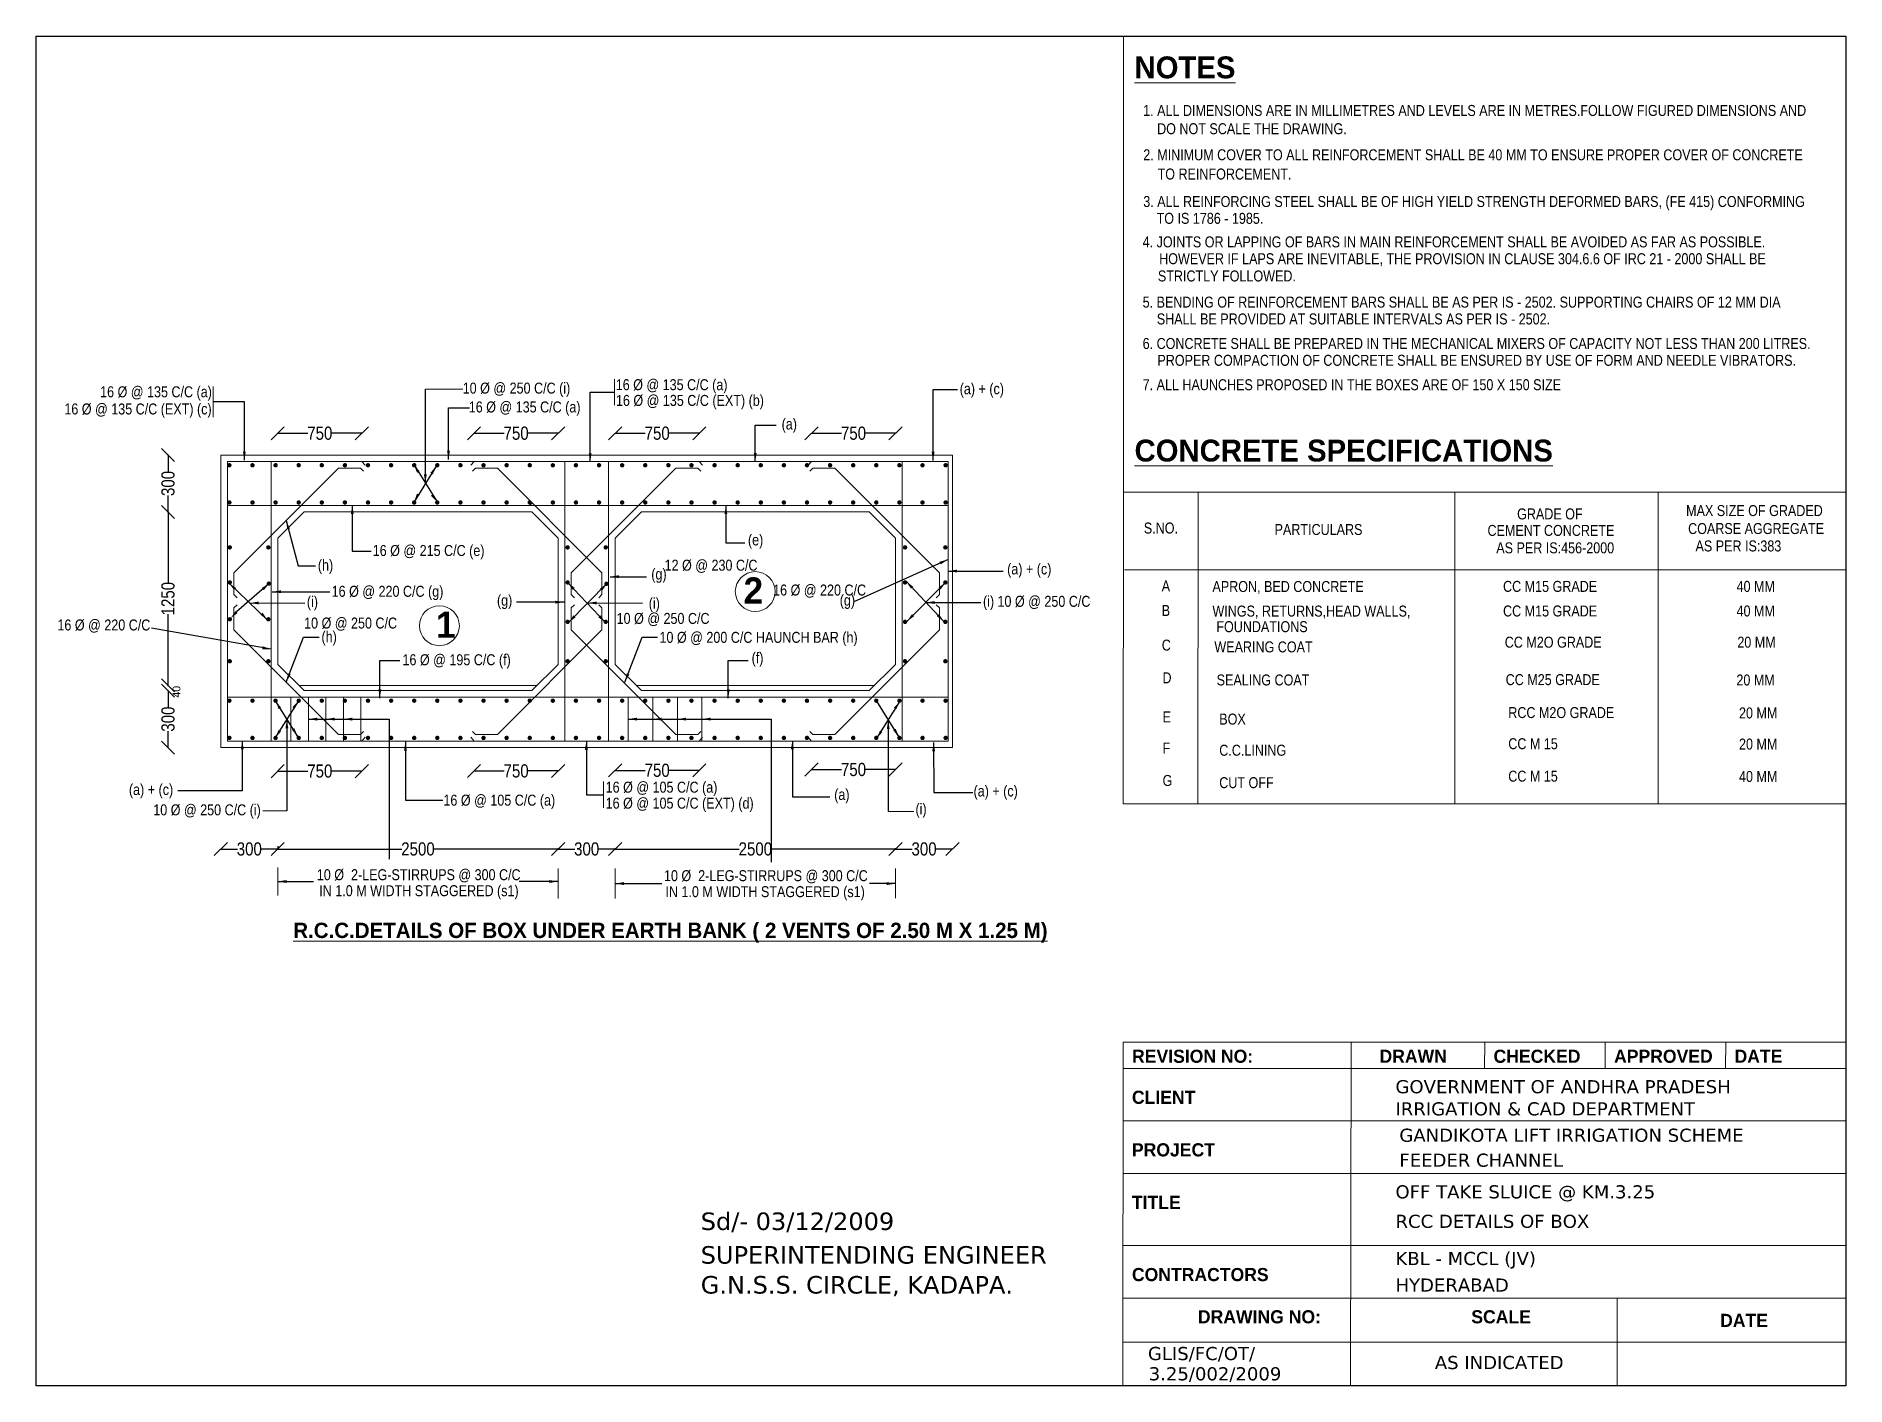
# Model space of a CAD drawing. Header units: inches. Extents: x -382447 to 80613, y -22027 to 268849.
# Drawn here: x -311983 to -270684, y 238036 to 268849 of the extents above; entities outside this region: 5.
import ezdxf

# ---------------------------------------------------------------- set-up
doc = ezdxf.new("R2010")
doc.units = ezdxf.units.IN
doc.header["$MEASUREMENT"] = 0
for name, color, linetype in [('abutment', 7, 'Continuous'), ('head wall', 4, 'Continuous'), ('MAIN', 7, 'Continuous'), ('STEEL', 5, 'Continuous'), ('TEXT_GENERAL', 4, 'Continuous'), ('walls', 130, 'Continuous')]:
    doc.layers.add(name, color=color, linetype=linetype)
doc.styles.add('ARIAL NARROW', font='ARIALN.TTF')
doc.styles.add('CITYBLUEPR', font='cityb___.ttf')
doc.styles.add('VERDANA', font='verdana.ttf')
doc.dimstyles.new('STANDARD$0', dxfattribs={"dimscale": 88.888889, "dimtxt": 0.02, "dimasz": 0.02, "dimexe": 0.05, "dimexo": 0.1, "dimgap": 0.002, "dimtad": 2, "dimdec": 0, "dimzin": 1, "dimdsep": 46, "dimtxsty": 'Standard', "dimblk": 'OBLIQUE', "dimcen": 0.09, "dimadec": 0, "dimazin": 0, "dimtfac": 1, "dimtdec": 4, "dimtofl": 0, "dimtmove": 0, "dimatfit": 3, "dimfxl": 1, "dimtolj": 1, "dimtzin": 1, "dimarcsym": 0})
doc.dimstyles.new('STANDARD$7', dxfattribs={"dimtxt": 2, "dimasz": 2, "dimexe": 1.25, "dimexo": 0.625, "dimtad": 1, "dimdec": 0, "dimlfac": 0.5, "dimdsep": 46, "dimtxsty": 'Standard', "dimblk": 'OBLIQUE', "dimcen": 2.5, "dimadec": 0, "dimazin": 0, "dimtfac": 1, "dimtdec": 0, "dimtmove": 0, "dimatfit": 3, "dimfxl": 1, "dimtolj": 1, "dimtzin": 0, "dimarcsym": 0})

msp = doc.modelspace()

# ---------------------------------------------------------------- texts
at = {"color": 0, "lineweight": 9}
for s, style, p in [('REVISION NO:', 'CITYBLUEPR', (-286972.8, 245409.7)), ('DRAWN', 'CITYBLUEPR', (-281325.7, 245409.7)), ('CHECKED', 'CITYBLUEPR', (-278722.8, 245409.7)), ('APPROVED', 'CITYBLUEPR', (-275972.8, 245409.7)), ('DATE', 'CITYBLUEPR', (-273222.8, 245409.7)), ('GOVERNMENT OF ANDHRA PRADESH', 'VERDANA', (-280961.6, 244714.6)), ('CLIENT', 'CITYBLUEPR', (-286976.1, 244473.2)), ('IRRIGATION & CAD DEPARTMENT', 'VERDANA', (-280961.6, 244209)), ('GANDIKOTA LIFT IRRIGATION SCHEME', 'VERDANA', (-280872.5, 243606.7)), ('PROJECT', 'CITYBLUEPR', (-286976.1, 243273.2)), ('FEEDER CHANNEL', 'VERDANA', (-280872.5, 243037.1)), ('OFF TAKE SLUICE @ KM.3.25', 'VERDANA', (-280961.6, 242314.6)), ('TITLE', 'CITYBLUEPR', (-286976.1, 242073.2)), ('RCC DETAILS OF BOX', 'VERDANA', (-280961.6, 241641.4)), ('KBL - MCCL (JV)', 'VERDANA', (-280960.8, 240792.8)), ('CONTRACTORS', 'CITYBLUEPR', (-286976.1, 240425.6)), ('HYDERABAD', 'VERDANA', (-280960.8, 240186.1)), ('DRAWING NO:', 'CITYBLUEPR', (-285469.9, 239462)), ('SCALE', 'CITYBLUEPR', (-279230.5, 239462)), ('DATE', 'CITYBLUEPR', (-273551.8, 239379.4)), ('GLIS/FC/OT/', 'VERDANA', (-286610.7, 238622.9)), ('AS INDICATED', 'VERDANA', (-280063.1, 238417.6)), ('3.25/002/2009', 'VERDANA', (-286592.4, 238160.3))]:
    msp.add_text(s, height=300, dxfattribs=dict(at, style=style)).set_placement(p)
at = {"lineweight": 9, "style": 'VERDANA'}
for s, p in [('Sd/- 03/12/2009', (-296816.6, 241592.8)), ('SUPERINTENDING ENGINEER', (-296816.6, 240825.1)), ('G.N.S.S. CIRCLE, KADAPA.', (-296816.6, 240142.1))]:
    msp.add_text(s, height=400, dxfattribs=at).set_placement(p)
at = {"layer": 'abutment', "color": 0, "lineweight": 9}
for s, height, style, p in [('2. MINIMUM COVER TO ALL REINFORCEMENT SHALL BE 40 MM TO ENSURE PROPER COVER OF CONCRETE', 250, 'ARIAL NARROW', (-286717, 266015.7)), (' TO REINFORCEMENT.', 250, 'ARIAL NARROW', (-286469.9, 265576.4)), ('3. ALL REINFORCING STEEL SHALL BE OF HIGH YIELD STRENGTH DEFORMED BARS, (FE 415) CONFORMING', 250, 'ARIAL NARROW', (-286717, 264948.8)), (' TO IS 1786 - 1985.', 250, 'ARIAL NARROW', (-286492.7, 264564.8)), ('4. JOINTS OR LAPPING OF BARS IN MAIN REINFORCEMENT SHALL BE AVOIDED AS FAR AS POSSIBLE.', 250, 'ARIAL NARROW', (-286731, 264027.1)), ('STRICTLY FOLLOWED.', 250, 'ARIAL NARROW', (-286383.1, 263249.1)), ('HOWEVER IF LAPS ARE INEVITABLE, THE PROVISION IN CLAUSE 304.6.6 OF IRC 21 - 2000 SHALL BE ', 250, 'ARIAL NARROW', (-286354.2, 263643.1)), ('5. BENDING OF REINFORCEMENT BARS SHALL BE AS PER IS - 2502. SUPPORTING CHAIRS OF 12 MM DIA ', 250, 'ARIAL NARROW', (-286731, 262652.2)), ('SHALL BE PROVIDED AT SUITABLE INTERVALS AS PER IS - 2502.', 250, 'ARIAL NARROW', (-286407.9, 262268.2)), ('6. CONCRETE SHALL BE PREPARED IN THE MECHANICAL MIXERS OF CAPACITY NOT LESS THAN 200 LITRES.', 250, 'ARIAL NARROW', (-286731, 261707.5)), (' PROPER COMPACTION OF CONCRETE SHALL BE ENSURED BY USE OF FORM AND NEEDLE VIBRATORS.', 250, 'ARIAL NARROW', (-286473.7, 261323.5)), ('16 %%C @ 135 C/C (a)', 250, 'ARIAL NARROW', (-298756.1, 260767)), ('7. ALL HAUNCHES PROPOSED IN THE BOXES ARE OF 150 X 150 SIZE', 250, 'ARIAL NARROW', (-286731, 260766.5)), ('16 %%C @ 135 C/C (a)', 250, 'ARIAL NARROW', (-310523.6, 260604.8)), ('10 %%C @ 250 C/C (i)', 250, 'ARIAL NARROW', (-302248.9, 260688.8)), ('16 %%C @ 135 C/C (EXT) (b)', 250, 'ARIAL NARROW', (-298751.5, 260408)), ('(a) + (c)', 250, 'ARIAL NARROW', (-290906.5, 260673.4)), ('16 %%C @ 135 C/C (EXT) (c)', 250, 'ARIAL NARROW', (-311340, 260212.8)), ('16 %%C @ 135 C/C (a)', 250, 'ARIAL NARROW', (-302110.6, 260258.7)), ('(a)', 250, 'ARIAL NARROW', (-294970.2, 259869.1)), ('(e) ', 250, 'ARIAL NARROW', (-295739.2, 257223.1)), ('(h)', 250, 'ARIAL NARROW', (-305554.7, 256646.6)), ('16 %%C @ 215 C/C (e)', 250, 'ARIAL NARROW', (-304302.1, 256981.2)), ('12 %%C @ 230 C/C', 250, 'ARIAL NARROW', (-297641.5, 256645.7)), ('(g)', 250, 'ARIAL NARROW', (-297944.7, 256443.7)), ('2', 600, 'CITYBLUEPR', (-295839.1, 255892.7, 1880.4)), ('(a) + (c)', 250, 'ARIAL NARROW', (-289823.6, 256560.4)), ('(i)', 250, 'ARIAL NARROW', (-305805.3, 255813.5)), ('16 %%C @ 220 C/C (g)', 250, 'ARIAL NARROW', (-305240.2, 256049.9)), ('(g)', 250, 'ARIAL NARROW', (-301466.7, 255845.6)), ('16 %%C @ 220 C/C', 250, 'ARIAL NARROW', (-295164.3, 256078.8)), ('(g)', 250, 'ARIAL NARROW', (-293643.6, 255847.7)), ('(i)', 250, 'ARIAL NARROW', (-290374.7, 255821.7)), ('10 %%C @ 250 C/C', 250, 'ARIAL NARROW', (-290044.2, 255821.2)), ('1', 600, 'CITYBLUEPR', (-302857.1, 255112.9, 1880.4)), ('10 %%C @ 250 C/C', 250, 'ARIAL NARROW', (-298736.4, 255430.5)), ('(i)', 250, 'ARIAL NARROW', (-298003, 255777)), ('16 %%C @ 220 C/C ', 250, 'ARIAL NARROW', (-311498.5, 255281.2)), ('10 %%C @ 250 C/C', 250, 'ARIAL NARROW', (-305868, 255325.4)), ('(h)', 250, 'ARIAL NARROW', (-305471.7, 255012)), ('10 %%c @ 200 C/C HAUNCH BAR (h)', 250, 'ARIAL NARROW', (-297758, 254998.6)), ('16 %%C @ 195 C/C (f)', 250, 'ARIAL NARROW', (-303623.4, 254487.1)), ('(f)', 250, 'ARIAL NARROW', (-295655.3, 254529.7)), ('(a) + (c)', 250, 'ARIAL NARROW', (-309866.3, 251524.5)), ('16 %%C @ 105 C/C (a)', 250, 'ARIAL NARROW', (-302688.7, 251281.7)), ('16 %%C @ 105 C/C (a)', 250, 'ARIAL NARROW', (-298986.6, 251577.8)), ('(a)', 250, 'ARIAL NARROW', (-293770.1, 251411)), ('(a) + (c)', 250, 'ARIAL NARROW', (-290590.1, 251491)), ('10 %%C @ 250 C/C (i)', 250, 'ARIAL NARROW', (-309310.9, 251060.5)), ('16 %%C @ 105 C/C (EXT) (d)', 250, 'ARIAL NARROW', (-298986.7, 251212.9)), ('(i)', 250, 'ARIAL NARROW', (-291915.7, 251080.1)), ('10 %%c  2-LEG-STIRRUPS @ 300 C/C ', 250, 'ARIAL NARROW', (-305577.6, 249579.6)), ('IN 1.0 M WIDTH STAGGERED (s1)', 250, 'ARIAL NARROW', (-305522.4, 249214.4)), ('10 %%c  2-LEG-STIRRUPS @ 300 C/C ', 250, 'ARIAL NARROW', (-297655, 249557.6)), ('IN 1.0 M WIDTH STAGGERED (s1)', 250, 'ARIAL NARROW', (-297622.2, 249192.4)), ('%%UR.C.C.DETAILS OF BOX UNDER EARTH BANK ( 2 VENTS OF 2.50 M X 1.25 M)', 350, 'CITYBLUEPR', (-306116, 248259))]:
    msp.add_text(s, height=height, dxfattribs=dict(at, style=style)).set_placement(p)
at = {"layer": 'STEEL', "color": 0, "lineweight": 9, "insert": (-308779.5, 253882.9), "char_height": 177.78, "attachment_point": 5, "rotation": 90}
msp.add_mtext('\\A1;40', dxfattribs=at)
at = {"layer": 'TEXT_GENERAL', "color": 0, "lineweight": 9}
for s, height, style, p in [('%%UNOTES', 500, 'CITYBLUEPR', (-286916.4, 267886.1)), ('%%UCONCRETE SPECIFICATIONS', 500, 'CITYBLUEPR', (-286916.4, 259137.9)), ('MAX SIZE OF GRADED ', 250, 'ARIAL NARROW', (-274328, 257892.8)), ('S.NO.', 250, 'ARIAL NARROW', (-286704.1, 257494.3)), ('PARTICULARS', 250, 'ARIAL NARROW', (-283719.6, 257460.6)), ('GRADE OF ', 250, 'ARIAL NARROW', (-278185.1, 257816.6)), ('COARSE AGGREGATE ', 250, 'ARIAL NARROW', (-274282.1, 257482.6)), ('CEMENT CONCRETE', 250, 'ARIAL NARROW', (-278860.4, 257439.6)), (' AS PER IS:456-2000', 250, 'ARIAL NARROW', (-278740, 257042.5)), (' AS PER IS:383', 250, 'ARIAL NARROW', (-274193.4, 257085.1)), ('A', 250, 'ARIAL NARROW', (-286296.3, 256172.7)), ('APRON, BED CONCRETE ', 250, 'ARIAL NARROW', (-285138.4, 256159.3)), ('CC M15 GRADE ', 250, 'ARIAL NARROW', (-278505.9, 256161.9)), ('40 MM', 250, 'ARIAL NARROW', (-273176.5, 256161.9)), ('B', 250, 'ARIAL NARROW', (-286296.3, 255611.5)), ('WINGS, RETURNS,HEAD WALLS, ', 250, 'ARIAL NARROW', (-285138.4, 255598)), ('CC M15 GRADE ', 250, 'ARIAL NARROW', (-278505.9, 255600.6)), ('40 MM', 250, 'ARIAL NARROW', (-273176.5, 255600.6)), (' FOUNDATIONS', 250, 'ARIAL NARROW', (-285129, 255242.5)), ('C', 250, 'ARIAL NARROW', (-286294.2, 254821.1)), ('WEARING COAT ', 250, 'ARIAL NARROW', (-285094.5, 254780.8)), ('CC M2O GRADE ', 250, 'ARIAL NARROW', (-278467.2, 254888)), ('20 MM', 250, 'ARIAL NARROW', (-273159.1, 254888)), ('D', 250, 'ARIAL NARROW', (-286278.7, 254075.4)), ('SEALING COAT  ', 250, 'ARIAL NARROW', (-285041.8, 254025.8)), ('CC M25 GRADE ', 250, 'ARIAL NARROW', (-278445.9, 254033.6)), ('20 MM', 250, 'ARIAL NARROW', (-273180.4, 254025.1)), ('E', 250, 'ARIAL NARROW', (-286275.7, 253181.9)), ('BOX', 250, 'ARIAL NARROW', (-284982.3, 253132.3)), ('RCC M2O GRADE ', 250, 'ARIAL NARROW', (-278386.3, 253281.2)), ('20 MM', 250, 'ARIAL NARROW', (-273120.8, 253272.6)), ('CC M 15', 250, 'ARIAL NARROW', (-278386.3, 252570.2)), ('20 MM', 250, 'ARIAL NARROW', (-273120.8, 252561.7)), ('F', 250, 'ARIAL NARROW', (-286275.7, 252471)), ('C.C.LINING', 250, 'ARIAL NARROW', (-284982.3, 252421.4)), ('G', 250, 'ARIAL NARROW', (-286275.7, 251730.9)), ('CUT OFF ', 250, 'ARIAL NARROW', (-284982.3, 251681.3)), ('CC M 15', 250, 'ARIAL NARROW', (-278386.3, 251830.1)), ('40 MM', 250, 'ARIAL NARROW', (-273120.8, 251821.6))]:
    msp.add_text(s, height=height, dxfattribs=dict(at, style=style)).set_placement(p)
at = {"layer": 'TEXT_GENERAL', "color": 0, "lineweight": 9, "insert": (-286719.2, 267277.8), "char_height": 250, "width": 20000, "attachment_point": 1, "style": 'ARIAL NARROW'}
msp.add_mtext('1. ALL DIMENSIONS ARE IN MILLIMETRES AND LEVELS ARE IN METRES.FOLLOW FIGURED DIMENSIONS AND \\P    DO NOT SCALE THE DRAWING.', dxfattribs=at)
at = {"layer": 'walls', "char_height": 0.18}
for insert, attachment_point in [((-360584.9, 66497.1), 1), ((80612.9, 55814.7), 1), ((-382446.7, 11122.1), 3), ((58751.1, 439.8), 3), ((23060.6, -22027.4), 1)]:
    msp.add_mtext('\\A1;', dxfattribs=dict(at, insert=insert, attachment_point=attachment_point))

# ---------------------------------------------------------------- blocks, each defined once
blk = doc.blocks.new('_Oblique')
at = {"color": 0, "linetype": 'ByBlock', "lineweight": -2}
blk.add_line((-0.5, -0.5), (0.5, 0.5), dxfattribs=at)
blk = doc.blocks.new('*D66')
at = {"layer": 'Defpoints', "color": 0, "transparency": 16777216}
for p in [(-294290, 252099), (-292370, 252105), (-292370, 252099)]:
    blk.add_point(p, dxfattribs=at)
at = {"layer": 'STEEL', "color": 0, "lineweight": -2, "transparency": 16777216}
for p, q in [((-294290, 252100), (-294290, 252106)), ((-294290, 252105), (-293601, 252105)), ((-292370, 252105), (-293059, 252105)), ((-292370, 252100), (-292370, 252106))]:
    blk.add_line(p, q, dxfattribs=at)
at = {"layer": 'STEEL', "color": 0, "lineweight": -2, "transparency": 16777216, "xscale": 300, "yscale": 300, "zscale": 300, "rotation": 180}
blk.add_blockref('_Oblique', (-294290, 252105), dxfattribs=at)
at = {"layer": 'STEEL', "color": 0, "lineweight": -2, "transparency": 16777216, "xscale": 300, "yscale": 300, "zscale": 300}
blk.add_blockref('_Oblique', (-292370, 252105), dxfattribs=at)
at = {"layer": 'STEEL', "color": 0, "lineweight": 9, "transparency": 16777216, "insert": (-293330, 252105), "char_height": 300, "attachment_point": 5, "style": 'ARIAL NARROW'}
blk.add_mtext('\\A1;750', dxfattribs=at)
blk = doc.blocks.new('*D67')
at = {"layer": 'Defpoints', "color": 0, "transparency": 16777216}
for p in [(-298770, 252082), (-296850, 252087), (-296850, 252082)]:
    blk.add_point(p, dxfattribs=at)
at = {"layer": 'STEEL', "color": 0, "lineweight": -2, "transparency": 16777216}
for p, q in [((-298770, 252082), (-298770, 252089)), ((-298770, 252087), (-298081, 252087)), ((-296850, 252087), (-297539, 252087)), ((-296850, 252082), (-296850, 252089))]:
    blk.add_line(p, q, dxfattribs=at)
at = {"layer": 'STEEL', "color": 0, "lineweight": -2, "transparency": 16777216, "xscale": 300, "yscale": 300, "zscale": 300, "rotation": 180}
blk.add_blockref('_Oblique', (-298770, 252087), dxfattribs=at)
at = {"layer": 'STEEL', "color": 0, "lineweight": -2, "transparency": 16777216, "xscale": 300, "yscale": 300, "zscale": 300}
blk.add_blockref('_Oblique', (-296850, 252087), dxfattribs=at)
at = {"layer": 'STEEL', "color": 0, "lineweight": 9, "transparency": 16777216, "insert": (-297810, 252087), "char_height": 300, "attachment_point": 5, "style": 'ARIAL NARROW'}
blk.add_mtext('\\A1;750', dxfattribs=at)
blk = doc.blocks.new('*D68')
at = {"layer": 'Defpoints', "color": 0, "transparency": 16777216}
for p in [(-301990, 252067), (-300070, 252073), (-300070, 252067)]:
    blk.add_point(p, dxfattribs=at)
at = {"layer": 'STEEL', "color": 0, "lineweight": -2, "transparency": 16777216}
for p, q in [((-301990, 252068), (-301990, 252074)), ((-301990, 252073), (-301301, 252073)), ((-300070, 252073), (-300759, 252073)), ((-300070, 252068), (-300070, 252074))]:
    blk.add_line(p, q, dxfattribs=at)
at = {"layer": 'STEEL', "color": 0, "lineweight": -2, "transparency": 16777216, "xscale": 300, "yscale": 300, "zscale": 300, "rotation": 180}
blk.add_blockref('_Oblique', (-301990, 252073), dxfattribs=at)
at = {"layer": 'STEEL', "color": 0, "lineweight": -2, "transparency": 16777216, "xscale": 300, "yscale": 300, "zscale": 300}
blk.add_blockref('_Oblique', (-300070, 252073), dxfattribs=at)
at = {"layer": 'STEEL', "color": 0, "lineweight": 9, "transparency": 16777216, "insert": (-301030, 252073), "char_height": 300, "attachment_point": 5, "style": 'ARIAL NARROW'}
blk.add_mtext('\\A1;750', dxfattribs=at)
blk = doc.blocks.new('*D69')
at = {"layer": 'Defpoints', "color": 0, "transparency": 16777216}
for p in [(-306470, 252065), (-304550, 252070), (-304550, 252065)]:
    blk.add_point(p, dxfattribs=at)
at = {"layer": 'STEEL', "color": 0, "lineweight": -2, "transparency": 16777216}
for p, q in [((-306470, 252065), (-306470, 252072)), ((-306470, 252070), (-305781, 252070)), ((-304550, 252070), (-305239, 252070)), ((-304550, 252065), (-304550, 252072))]:
    blk.add_line(p, q, dxfattribs=at)
at = {"layer": 'STEEL', "color": 0, "lineweight": -2, "transparency": 16777216, "xscale": 300, "yscale": 300, "zscale": 300, "rotation": 180}
blk.add_blockref('_Oblique', (-306470, 252070), dxfattribs=at)
at = {"layer": 'STEEL', "color": 0, "lineweight": -2, "transparency": 16777216, "xscale": 300, "yscale": 300, "zscale": 300}
blk.add_blockref('_Oblique', (-304550, 252070), dxfattribs=at)
at = {"layer": 'STEEL', "color": 0, "lineweight": 9, "transparency": 16777216, "insert": (-305510, 252070), "char_height": 300, "attachment_point": 5, "style": 'ARIAL NARROW'}
blk.add_mtext('\\A1;750', dxfattribs=at)
blk = doc.blocks.new('*D54')
at = {"layer": 'Defpoints', "color": 0, "transparency": 16777216}
for p in [(-292370, 250291, 3), (-291070, 250291, 1994), (-291070, 250291)]:
    blk.add_point(p, dxfattribs=at)
at = {"layer": 'STEEL', "color": 0, "lineweight": -2, "transparency": 16777216}
for p, q in [((-292370, 250292), (-292370, 250292)), ((-292370, 250291), (-291992, 250291)), ((-291070, 250291), (-291448, 250291)), ((-291070, 250292), (-291070, 250292))]:
    blk.add_line(p, q, dxfattribs=at)
at = {"layer": 'STEEL', "color": 0, "lineweight": -2, "transparency": 16777216, "xscale": 300, "yscale": 300, "zscale": 300, "rotation": 180}
blk.add_blockref('_Oblique', (-292370, 250291), dxfattribs=at)
at = {"layer": 'STEEL', "color": 0, "lineweight": -2, "transparency": 16777216, "xscale": 300, "yscale": 300, "zscale": 300}
blk.add_blockref('_Oblique', (-291070, 250291), dxfattribs=at)
at = {"layer": 'STEEL', "color": 0, "lineweight": 9, "transparency": 16777216, "insert": (-291720, 250291), "char_height": 300, "attachment_point": 5, "style": 'ARIAL NARROW'}
blk.add_mtext('\\A1;300', dxfattribs=at)
blk = doc.blocks.new('*D55')
at = {"layer": 'Defpoints', "color": 0, "transparency": 16777216}
for p in [(-298770, 250308, -62), (-292370, 250308, 1880), (-292370, 250291)]:
    blk.add_point(p, dxfattribs=at)
at = {"layer": 'STEEL', "color": 0, "lineweight": -2, "transparency": 16777216}
for p, q in [((-298770, 250308), (-298770, 250290)), ((-298770, 250291), (-295940, 250291)), ((-292370, 250291), (-295200, 250291)), ((-292370, 250308), (-292370, 250290))]:
    blk.add_line(p, q, dxfattribs=at)
at = {"layer": 'STEEL', "color": 0, "lineweight": -2, "transparency": 16777216, "xscale": 300, "yscale": 300, "zscale": 300, "rotation": 180}
blk.add_blockref('_Oblique', (-298770, 250291), dxfattribs=at)
at = {"layer": 'STEEL', "color": 0, "lineweight": -2, "transparency": 16777216, "xscale": 300, "yscale": 300, "zscale": 300}
blk.add_blockref('_Oblique', (-292370, 250291), dxfattribs=at)
at = {"layer": 'STEEL', "color": 0, "lineweight": 9, "transparency": 16777216, "insert": (-295570, 250291), "char_height": 300, "attachment_point": 5, "style": 'ARIAL NARROW'}
blk.add_mtext('\\A1;2500', dxfattribs=at)
blk = doc.blocks.new('*D56')
at = {"layer": 'Defpoints', "color": 0, "transparency": 16777216}
for p in [(-300070, 250291), (-298770, 250291), (-298770, 250291)]:
    blk.add_point(p, dxfattribs=at)
at = {"layer": 'STEEL', "color": 0, "lineweight": -2, "transparency": 16777216}
for p, q in [((-300070, 250292), (-300070, 250292)), ((-300070, 250291), (-299692, 250291)), ((-298770, 250291), (-299148, 250291)), ((-298770, 250292), (-298770, 250292))]:
    blk.add_line(p, q, dxfattribs=at)
at = {"layer": 'STEEL', "color": 0, "lineweight": -2, "transparency": 16777216, "xscale": 300, "yscale": 300, "zscale": 300, "rotation": 180}
blk.add_blockref('_Oblique', (-300070, 250291), dxfattribs=at)
at = {"layer": 'STEEL', "color": 0, "lineweight": -2, "transparency": 16777216, "xscale": 300, "yscale": 300, "zscale": 300}
blk.add_blockref('_Oblique', (-298770, 250291), dxfattribs=at)
at = {"layer": 'STEEL', "color": 0, "lineweight": 9, "transparency": 16777216, "insert": (-299420, 250291), "char_height": 300, "attachment_point": 5, "style": 'ARIAL NARROW'}
blk.add_mtext('\\A1;300', dxfattribs=at)
blk = doc.blocks.new('*D57')
at = {"layer": 'Defpoints', "color": 0, "transparency": 16777216}
for p in [(-306470, 250308), (-300070, 250308), (-300070, 250291)]:
    blk.add_point(p, dxfattribs=at)
at = {"layer": 'STEEL', "color": 0, "lineweight": -2, "transparency": 16777216}
for p, q in [((-306470, 250308), (-306470, 250290)), ((-306470, 250291), (-303640, 250291)), ((-300070, 250291), (-302900, 250291)), ((-300070, 250308), (-300070, 250290))]:
    blk.add_line(p, q, dxfattribs=at)
at = {"layer": 'STEEL', "color": 0, "lineweight": -2, "transparency": 16777216, "xscale": 300, "yscale": 300, "zscale": 300, "rotation": 180}
blk.add_blockref('_Oblique', (-306470, 250291), dxfattribs=at)
at = {"layer": 'STEEL', "color": 0, "lineweight": -2, "transparency": 16777216, "xscale": 300, "yscale": 300, "zscale": 300}
blk.add_blockref('_Oblique', (-300070, 250291), dxfattribs=at)
at = {"layer": 'STEEL', "color": 0, "lineweight": 9, "transparency": 16777216, "insert": (-303270, 250291), "char_height": 300, "attachment_point": 5, "style": 'ARIAL NARROW'}
blk.add_mtext('\\A1;2500', dxfattribs=at)
blk = doc.blocks.new('*D58')
at = {"layer": 'Defpoints', "color": 0, "transparency": 16777216}
for p in [(-307768, 250291, 1880), (-306470, 250361, 1880), (-306470, 250291)]:
    blk.add_point(p, dxfattribs=at)
at = {"layer": 'STEEL', "color": 0, "lineweight": -2, "transparency": 16777216}
for p, q in [((-307768, 250292), (-307768, 250292)), ((-307768, 250291), (-307391, 250291)), ((-306470, 250291), (-306847, 250291)), ((-306470, 250360), (-306470, 250290))]:
    blk.add_line(p, q, dxfattribs=at)
at = {"layer": 'STEEL', "color": 0, "lineweight": -2, "transparency": 16777216, "xscale": 300, "yscale": 300, "zscale": 300, "rotation": 180}
blk.add_blockref('_Oblique', (-307768, 250291), dxfattribs=at)
at = {"layer": 'STEEL', "color": 0, "lineweight": -2, "transparency": 16777216, "xscale": 300, "yscale": 300, "zscale": 300}
blk.add_blockref('_Oblique', (-306470, 250291), dxfattribs=at)
at = {"layer": 'STEEL', "color": 0, "lineweight": 9, "transparency": 16777216, "insert": (-307119, 250291), "char_height": 300, "attachment_point": 5, "style": 'ARIAL NARROW'}
blk.add_mtext('\\A1;300', dxfattribs=at)
blk = doc.blocks.new('*D59')
at = {"layer": 'Defpoints', "color": 0, "transparency": 16777216}
for p in [(-308967, 253907), (-308974, 252607), (-308967, 252607)]:
    blk.add_point(p, dxfattribs=at)
at = {"layer": 'STEEL', "color": 0, "lineweight": -2, "transparency": 16777216}
for p, q in [((-308968, 253907), (-308976, 253907)), ((-308974, 253907), (-308974, 253528)), ((-308974, 252607), (-308974, 252985)), ((-308968, 252607), (-308976, 252607))]:
    blk.add_line(p, q, dxfattribs=at)
at = {"layer": 'STEEL', "color": 0, "lineweight": -2, "transparency": 16777216, "xscale": 300, "yscale": 300, "zscale": 300}
for p, rotation in [((-308974, 253907), 90), ((-308974, 252607), 270)]:
    blk.add_blockref('_Oblique', p, dxfattribs=dict(at, rotation=rotation))
at = {"layer": 'STEEL', "color": 0, "lineweight": 9, "transparency": 16777216, "insert": (-308974, 253257), "char_height": 300, "attachment_point": 5, "rotation": 90, "style": 'ARIAL NARROW'}
blk.add_mtext('\\A1;300', dxfattribs=at)
blk = doc.blocks.new('*D60')
at = {"layer": 'Defpoints', "color": 0, "transparency": 16777216}
for p in [(-308987, 257987), (-308987, 254027), (-308974, 254027)]:
    blk.add_point(p, dxfattribs=at)
at = {"layer": 'STEEL', "color": 0, "lineweight": -2, "transparency": 16777216}
for p, q in [((-308986, 257987), (-308973, 257987)), ((-308974, 257987), (-308974, 256362)), ((-308974, 254027), (-308974, 255651)), ((-308986, 254027), (-308973, 254027))]:
    blk.add_line(p, q, dxfattribs=at)
at = {"layer": 'STEEL', "color": 0, "lineweight": -2, "transparency": 16777216, "xscale": 300, "yscale": 300, "zscale": 300}
for p, rotation in [((-308974, 257987), 90), ((-308974, 254027), 270)]:
    blk.add_blockref('_Oblique', p, dxfattribs=dict(at, rotation=rotation))
at = {"layer": 'STEEL', "color": 0, "lineweight": 9, "transparency": 16777216, "insert": (-308974, 256007), "char_height": 300, "attachment_point": 5, "rotation": 90, "style": 'ARIAL NARROW'}
blk.add_mtext('\\A1;1250', dxfattribs=at)
blk = doc.blocks.new('*D61')
at = {"layer": 'Defpoints', "color": 0, "transparency": 16777216}
for p in [(-308987, 259287), (-308987, 257987), (-308974, 257987)]:
    blk.add_point(p, dxfattribs=at)
at = {"layer": 'STEEL', "color": 0, "lineweight": -2, "transparency": 16777216}
for p, q in [((-308986, 259287), (-308973, 259287)), ((-308974, 259287), (-308974, 258908)), ((-308974, 257987), (-308974, 258365)), ((-308986, 257987), (-308973, 257987))]:
    blk.add_line(p, q, dxfattribs=at)
at = {"layer": 'STEEL', "color": 0, "lineweight": -2, "transparency": 16777216, "xscale": 300, "yscale": 300, "zscale": 300}
for p, rotation in [((-308974, 259287), 90), ((-308974, 257987), 270)]:
    blk.add_blockref('_Oblique', p, dxfattribs=dict(at, rotation=rotation))
at = {"layer": 'STEEL', "color": 0, "lineweight": 9, "transparency": 16777216, "insert": (-308974, 258637), "char_height": 300, "attachment_point": 5, "rotation": 90, "style": 'ARIAL NARROW'}
blk.add_mtext('\\A1;300', dxfattribs=at)
blk = doc.blocks.new('*D62')
at = {"layer": 'Defpoints', "color": 0, "transparency": 16777216}
for p in [(-306470, 259789), (-306470, 259783), (-304550, 259789)]:
    blk.add_point(p, dxfattribs=at)
at = {"layer": 'STEEL', "color": 0, "lineweight": -2, "transparency": 16777216}
for p, q in [((-306470, 259788), (-306470, 259782)), ((-306470, 259783), (-305781, 259783)), ((-304550, 259783), (-305239, 259783)), ((-304550, 259788), (-304550, 259782))]:
    blk.add_line(p, q, dxfattribs=at)
at = {"layer": 'STEEL', "color": 0, "lineweight": -2, "transparency": 16777216, "xscale": 300, "yscale": 300, "zscale": 300, "rotation": 180}
blk.add_blockref('_Oblique', (-306470, 259783), dxfattribs=at)
at = {"layer": 'STEEL', "color": 0, "lineweight": -2, "transparency": 16777216, "xscale": 300, "yscale": 300, "zscale": 300}
blk.add_blockref('_Oblique', (-304550, 259783), dxfattribs=at)
at = {"layer": 'STEEL', "color": 0, "lineweight": 9, "transparency": 16777216, "insert": (-305510, 259783), "char_height": 300, "attachment_point": 5, "style": 'ARIAL NARROW'}
blk.add_mtext('\\A1;750', dxfattribs=at)
blk = doc.blocks.new('*D63')
at = {"layer": 'Defpoints', "color": 0, "transparency": 16777216}
for p in [(-301990, 259789), (-301990, 259783), (-300070, 259789)]:
    blk.add_point(p, dxfattribs=at)
at = {"layer": 'STEEL', "color": 0, "lineweight": -2, "transparency": 16777216}
for p, q in [((-301990, 259788), (-301990, 259782)), ((-301990, 259783), (-301301, 259783)), ((-300070, 259783), (-300759, 259783)), ((-300070, 259788), (-300070, 259782))]:
    blk.add_line(p, q, dxfattribs=at)
at = {"layer": 'STEEL', "color": 0, "lineweight": -2, "transparency": 16777216, "xscale": 300, "yscale": 300, "zscale": 300, "rotation": 180}
blk.add_blockref('_Oblique', (-301990, 259783), dxfattribs=at)
at = {"layer": 'STEEL', "color": 0, "lineweight": -2, "transparency": 16777216, "xscale": 300, "yscale": 300, "zscale": 300}
blk.add_blockref('_Oblique', (-300070, 259783), dxfattribs=at)
at = {"layer": 'STEEL', "color": 0, "lineweight": 9, "transparency": 16777216, "insert": (-301030, 259783), "char_height": 300, "attachment_point": 5, "style": 'ARIAL NARROW'}
blk.add_mtext('\\A1;750', dxfattribs=at)
blk = doc.blocks.new('*D64')
at = {"layer": 'Defpoints', "color": 0, "transparency": 16777216}
for p in [(-298770, 259789), (-298770, 259783), (-296850, 259789)]:
    blk.add_point(p, dxfattribs=at)
at = {"layer": 'STEEL', "color": 0, "lineweight": -2, "transparency": 16777216}
for p, q in [((-298770, 259788), (-298770, 259782)), ((-298770, 259783), (-298081, 259783)), ((-296850, 259783), (-297539, 259783)), ((-296850, 259788), (-296850, 259782))]:
    blk.add_line(p, q, dxfattribs=at)
at = {"layer": 'STEEL', "color": 0, "lineweight": -2, "transparency": 16777216, "xscale": 300, "yscale": 300, "zscale": 300, "rotation": 180}
blk.add_blockref('_Oblique', (-298770, 259783), dxfattribs=at)
at = {"layer": 'STEEL', "color": 0, "lineweight": -2, "transparency": 16777216, "xscale": 300, "yscale": 300, "zscale": 300}
blk.add_blockref('_Oblique', (-296850, 259783), dxfattribs=at)
at = {"layer": 'STEEL', "color": 0, "lineweight": 9, "transparency": 16777216, "insert": (-297810, 259783), "char_height": 300, "attachment_point": 5, "style": 'ARIAL NARROW'}
blk.add_mtext('\\A1;750', dxfattribs=at)
blk = doc.blocks.new('*D65')
at = {"layer": 'Defpoints', "color": 0, "transparency": 16777216}
for p in [(-294290, 259789), (-294290, 259783), (-292370, 259789)]:
    blk.add_point(p, dxfattribs=at)
at = {"layer": 'STEEL', "color": 0, "lineweight": -2, "transparency": 16777216}
for p, q in [((-294290, 259788), (-294290, 259782)), ((-294290, 259783), (-293601, 259783)), ((-292370, 259783), (-293059, 259783)), ((-292370, 259788), (-292370, 259782))]:
    blk.add_line(p, q, dxfattribs=at)
at = {"layer": 'STEEL', "color": 0, "lineweight": -2, "transparency": 16777216, "xscale": 300, "yscale": 300, "zscale": 300, "rotation": 180}
blk.add_blockref('_Oblique', (-294290, 259783), dxfattribs=at)
at = {"layer": 'STEEL', "color": 0, "lineweight": -2, "transparency": 16777216, "xscale": 300, "yscale": 300, "zscale": 300}
blk.add_blockref('_Oblique', (-292370, 259783), dxfattribs=at)
at = {"layer": 'STEEL', "color": 0, "lineweight": 9, "transparency": 16777216, "insert": (-293330, 259783), "char_height": 300, "attachment_point": 5, "style": 'ARIAL NARROW'}
blk.add_mtext('\\A1;750', dxfattribs=at)

# ---------------------------------------------------------------- dimensions: what is measured, and where the dimension line sits
at = {"layer": 'STEEL', "color": 0, "lineweight": 9}
for base, p1, p2, text, picture, middle in [((-306470, 259782.9), (-304550, 259788.6), (-306470, 259788.6), '750', '*D62', (-305510, 259782.9)), ((-301990, 259782.9), (-300070, 259788.6), (-301990, 259788.6), '750', '*D63', (-301030, 259782.9)), ((-298770, 259782.9), (-296850, 259788.6), (-298770, 259788.6), '750', '*D64', (-297810, 259782.9)), ((-294290, 259782.9), (-292370, 259788.6), (-294290, 259788.6), '750', '*D65', (-293330, 259782.9)), ((-306470, 250291.1), (-307767.6, 250291.1, 1880.4), (-306470, 250360.9, 1880.4), '300', '*D58', (-307118.8, 250291.1)), ((-300070, 250291.1), (-306470, 250308.3), (-300070, 250308.3), '2500', '*D57', (-303270, 250291.1)), ((-298770, 250291.1), (-300070, 250291.1), (-298770, 250291.1), '300', '*D56', (-299420, 250291.1)), ((-292370, 250291.1), (-298770, 250308.3, -61.6), (-292370, 250308.3, 1880.4), '2500', '*D55', (-295570, 250291.1)), ((-291070, 250291.1), (-292370, 250291.1, 2.8), (-291070, 250291.1, 1994.3), '300', '*D54', (-291720, 250291.1))]:
    dim = msp.add_linear_dim(base=base, p1=p1, p2=p2, text=text, dimstyle='STANDARD$0', override={"dimscale": 1, "dimtxt": 300, "dimasz": 300, "dimexe": 1.25, "dimexo": 0.625, "dimgap": 0.625, "dimtad": 0, "dimlfac": 0.5, "dimzin": 8, "dimtxsty": 'ARIAL NARROW', "dimcen": 2.5, "dimtdec": 0, "dimtofl": 1, "dimtzin": 0}, dxfattribs=at)
    dim.commit()
    dim.dimension.update_dxf_attribs({"geometry": picture, "text_midpoint": middle})
for base, p1, p2, angle, text, picture, middle in [((-308974.4, 257986.5), (-308986.7, 259286.5), (-308986.7, 257986.5), 90, '300', '*D61', (-308974.4, 258636.5)), ((-308974.4, 254026.5), (-308986.7, 257986.5), (-308986.7, 254026.5), 90, '1250', '*D60', (-308974.4, 256006.5)), ((-308974.4, 252606.5), (-308967.4, 253906.5), (-308967.4, 252606.5), 90, '300', '*D59', (-308974.4, 253256.5)), ((-304550, 252070.5), (-306470, 252064.8), (-304550, 252064.8), 180, '750', '*D69', (-305510, 252070.5)), ((-300070, 252072.6), (-301990, 252066.9), (-300070, 252066.9), 180, '750', '*D68', (-301030, 252072.6)), ((-296850, 252087.3), (-298770, 252081.6), (-296850, 252081.6), 180, '750', '*D67', (-297810, 252087.3)), ((-292370, 252104.7), (-294290, 252099), (-292370, 252099), 180, '750', '*D66', (-293330, 252104.7))]:
    dim = msp.add_linear_dim(base=base, p1=p1, p2=p2, angle=angle, text=text, dimstyle='STANDARD$0', override={"dimscale": 1, "dimtxt": 300, "dimasz": 300, "dimexe": 1.25, "dimexo": 0.625, "dimgap": 0.625, "dimtad": 0, "dimlfac": 0.5, "dimzin": 8, "dimtxsty": 'ARIAL NARROW', "dimcen": 2.5, "dimtdec": 0, "dimtofl": 1, "dimtzin": 0}, dxfattribs=at)
    dim.commit()
    dim.dimension.update_dxf_attribs({"geometry": picture, "text_midpoint": middle})

# ---------------------------------------------------------------- linework, layer by layer
at = {"color": 0, "linetype": 'ByBlock', "lineweight": 9}
for p, q in [((-311982.5, 268848.6), (-311982.5, 238035.6)), ((-298782.1, 260421.5), (-298782.1, 261021.5)), ((-307945.2, 260148.5), (-307945.2, 260848.5)), ((-299033.1, 251229.1), (-299033.1, 251829.1))]:
    msp.add_line(p, q, dxfattribs=at)
at = {"layer": 'abutment', "color": 0, "lineweight": 9}
for p, q in [((-303099.3, 260787, 5641.2), (-302245.1, 260787, 5641.2)), ((-307770, 259286.5), (-291070, 259286.5)), ((-307770, 259286.5), (-307770, 252606.5)), ((-307620, 259136.5), (-291171.2, 259136.5)), ((-307620, 259136.5), (-307620, 252756.5)), ((-306620, 259136.5), (-306620, 252756.5)), ((-304549.9, 259136.5), (-304476.3, 259051.5)), ((-301990, 259136.5), (-302063.6, 259051.5)), ((-299920, 259136.5), (-299920, 252756.5)), ((-298920, 259136.5), (-298920, 252756.5)), ((-296850, 259136.5), (-296776.4, 259051.5)), ((-294290, 259136.5), (-294363.6, 259051.5)), ((-292220, 259136.5), (-292220, 252756.5)), ((-291171.2, 259136.5), (-291171.2, 252756.5)), ((-291070, 259286.5), (-291070, 252606.5)), ((-307620, 258136.5), (-291171.2, 258136.5)), ((-300720, 258136.5), (-300663.9, 258192.6)), ((-306470, 257386.5), (-305870, 257986.5)), ((-305870, 257986.5), (-300670, 257986.5)), ((-300670, 257986.5), (-300070, 257386.5)), ((-298170, 257986.5), (-298770, 257386.5)), ((-298170, 257986.5), (-292970, 257986.5)), ((-292970, 257986.5), (-292370, 257386.5)), ((-306470, 257386.5), (-306470, 254506.5)), ((-300070, 257386.5), (-300070, 254506.5)), ((-298770, 257386.5), (-298770, 254506.5)), ((-292370, 257386.5), (-292370, 254506.5)), ((-306470, 254506.5), (-305870, 253906.5)), ((-300670, 253906.5), (-300070, 254506.5)), ((-298770, 254506.5), (-298170, 253906.5)), ((-292970, 253906.5), (-292370, 254506.5)), ((-300550, 254026.5), (-305990, 254026.5)), ((-292850, 254026.5), (-298290, 254026.5)), ((-291171.2, 253756.5), (-307620, 253756.5)), ((-306170, 253756.5), (-306170, 252756.5)), ((-300670, 253906.5), (-305870, 253906.5)), ((-305770, 253756.5), (-305770, 252756.5)), ((-305370, 253756.5), (-305370, 252756.5)), ((-304970, 253756.5), (-304970, 252756.5)), ((-304570, 253756.5), (-304570, 252756.5)), ((-298470, 252756.5), (-298470, 253756.5)), ((-292970, 253906.5), (-298170, 253906.5)), ((-297910, 252756.5), (-297910, 253756.5)), ((-297350, 252756.5), (-297350, 253756.5)), ((-296790, 252756.5), (-296790, 253756.5)), ((-291171.2, 252756.5), (-307620, 252756.5)), ((-304550, 252756.5), (-304476.4, 252841.6)), ((-301990, 252756.5), (-302063.6, 252841.6)), ((-296850, 252756.5), (-296776.4, 252841.6)), ((-294290, 252756.5), (-294363.6, 252841.6)), ((-291070, 252606.5), (-307770, 252606.5)), ((-306259.4, 251163.9, 3760.8), (-306813.8, 251163.9, 3760.8)), ((-292535.1, 251149.5, 3760.8), (-291955.4, 251149.5, 3760.8)), ((-306470, 249231.3), (-306470, 249867.7)), ((-300070, 249159.4), (-300070, 249845.1)), ((-298768.2, 249159.4), (-298768.2, 249845.1)), ((-292370, 249168.5), (-292370, 249845.1))]:
    msp.add_line(p, q, dxfattribs=at)
at = {"layer": 'abutment', "color": 0, "lineweight": 9, "const_width": 49.3, "elevation": 1880.4}
for points in [[(-307599.1, 259052.7, 1), (-307548.8, 259052.7, 1)], [(-307071.8, 259052.7, 1), (-307021.5, 259052.7, 1)], [(-306544.5, 259052.7, 1), (-306494.2, 259052.7, 1)], [(-306017.2, 259052.7, 1), (-305966.9, 259052.7, 1)], [(-305489.9, 259052.7, 1), (-305439.6, 259052.7, 1)], [(-304962.6, 259052.7, 1), (-304912.3, 259052.7, 1)], [(-304435.3, 259052.7, 1), (-304385, 259052.7, 1)], [(-303908, 259052.7, 1), (-303857.7, 259052.7, 1)], [(-303380.7, 259052.7, 1), (-303330.4, 259052.7, 1)], [(-302853.4, 259052.7, 1), (-302803.1, 259052.7, 1)], [(-302326.1, 259052.7, 1), (-302275.8, 259052.7, 1)], [(-301798.8, 259052.7, 1), (-301748.5, 259052.7, 1)], [(-301271.5, 259052.7, 1), (-301221.2, 259052.7, 1)], [(-300744.2, 259052.7, 1), (-300693.9, 259052.7, 1)], [(-300216.9, 259052.7, 1), (-300166.6, 259052.7, 1)], [(-299689.6, 259052.7, 1), (-299639.3, 259052.7, 1)], [(-299162.3, 259052.7, 1), (-299112, 259052.7, 1)], [(-298635, 259052.7, 1), (-298584.7, 259052.7, 1)], [(-298107.7, 259052.7, 1), (-298057.4, 259052.7, 1)], [(-297580.4, 259052.7, 1), (-297530.1, 259052.7, 1)], [(-297053.1, 259052.7, 1), (-297002.8, 259052.7, 1)], [(-296525.8, 259052.7, 1), (-296475.5, 259052.7, 1)], [(-295998.5, 259052.7, 1), (-295948.2, 259052.7, 1)], [(-295471.2, 259052.7, 1), (-295420.9, 259052.7, 1)], [(-294943.9, 259052.7, 1), (-294893.6, 259052.7, 1)], [(-294416.6, 259052.7, 1), (-294366.3, 259052.7, 1)], [(-293889.3, 259052.7, 1), (-293839, 259052.7, 1)], [(-293362, 259052.7, 1), (-293311.7, 259052.7, 1)], [(-292834.7, 259052.7, 1), (-292784.4, 259052.7, 1)], [(-292307.4, 259052.7, 1), (-292257.1, 259052.7, 1)], [(-291780.1, 259052.7, 1), (-291729.8, 259052.7, 1)], [(-291252.8, 259052.7, 1), (-291202.5, 259052.7, 1)], [(-307599.1, 258202.7, 1), (-307548.8, 258202.7, 1)], [(-307071.8, 258202.7, 1), (-307021.5, 258202.7, 1)], [(-306544.5, 258202.7, 1), (-306494.2, 258202.7, 1)], [(-306017.2, 258202.7, 1), (-305966.9, 258202.7, 1)], [(-305489.9, 258202.7, 1), (-305439.6, 258202.7, 1)], [(-304962.6, 258202.7, 1), (-304912.3, 258202.7, 1)], [(-304435.3, 258202.7, 1), (-304385, 258202.7, 1)], [(-303908, 258202.7, 1), (-303857.7, 258202.7, 1)], [(-303380.7, 258202.7, 1), (-303330.4, 258202.7, 1)], [(-302853.4, 258202.7, 1), (-302803.1, 258202.7, 1)], [(-302326.1, 258202.7, 1), (-302275.8, 258202.7, 1)], [(-301798.8, 258202.7, 1), (-301748.5, 258202.7, 1)], [(-301271.5, 258202.7, 1), (-301221.2, 258202.7, 1)], [(-300744.2, 258202.7, 1), (-300693.9, 258202.7, 1)], [(-300216.9, 258202.7, 1), (-300166.6, 258202.7, 1)], [(-299689.6, 258202.7, 1), (-299639.3, 258202.7, 1)], [(-299162.3, 258202.7, 1), (-299112, 258202.7, 1)], [(-298635, 258202.7, 1), (-298584.7, 258202.7, 1)], [(-298107.7, 258202.7, 1), (-298057.4, 258202.7, 1)], [(-297580.4, 258202.7, 1), (-297530.1, 258202.7, 1)], [(-297053.1, 258202.7, 1), (-297002.8, 258202.7, 1)], [(-296525.8, 258202.7, 1), (-296475.5, 258202.7, 1)], [(-295998.5, 258202.7, 1), (-295948.2, 258202.7, 1)], [(-295471.2, 258202.7, 1), (-295420.9, 258202.7, 1)], [(-294943.9, 258202.7, 1), (-294893.6, 258202.7, 1)], [(-294416.6, 258202.7, 1), (-294366.3, 258202.7, 1)], [(-293889.3, 258202.7, 1), (-293839, 258202.7, 1)], [(-293362, 258202.7, 1), (-293311.7, 258202.7, 1)], [(-292834.7, 258202.7, 1), (-292784.4, 258202.7, 1)], [(-292307.4, 258202.7, 1), (-292257.1, 258202.7, 1)], [(-291780.1, 258202.7, 1), (-291729.8, 258202.7, 1)], [(-291252.8, 258202.7, 1), (-291202.5, 258202.7, 1)], [(-307590.4, 257177.7, 1), (-307540.1, 257177.7, 1)], [(-306709.6, 257177.7, 1), (-306659.4, 257177.7, 1)], [(-299879.4, 257177.7, 1), (-299829.1, 257177.7, 1)], [(-299009.6, 257177.7, 1), (-298959.4, 257177.7, 1)], [(-292179.4, 257177.7, 1), (-292129.1, 257177.7, 1)], [(-291259.2, 257177.7, 1), (-291209, 257177.7, 1)], [(-307590.4, 256377.7, 1), (-307540.1, 256377.7, 1)], [(-306697.5, 256349.5, 1), (-306647.2, 256349.5, 1)], [(-299879.4, 256377.7, 1), (-299829.1, 256377.7, 1)], [(-298992.7, 256346.8, 1), (-298942.5, 256346.8, 1)], [(-292179.4, 256377.7, 1), (-292129.1, 256377.7, 1)], [(-291259.2, 256377.7, 1), (-291209, 256377.7, 1)], [(-307590.4, 255535.4, 1), (-307540.1, 255535.4, 1)], [(-306709.6, 255535.4, 1), (-306659.4, 255535.4, 1)], [(-299879.4, 255477.7, 1), (-299829.1, 255477.7, 1)], [(-299009.6, 255477.7, 1), (-298959.4, 255477.7, 1)], [(-292179.4, 255477.7, 1), (-292129.1, 255477.7, 1)], [(-291259.2, 255477.7, 1), (-291209, 255477.7, 1)], [(-307590.4, 254577.7, 1), (-307540.1, 254577.7, 1)], [(-306709.6, 254577.7, 1), (-306659.4, 254577.7, 1)], [(-299879.4, 254577.7, 1), (-299829.1, 254577.7, 1)], [(-299009.6, 254577.7, 1), (-298959.4, 254577.7, 1)], [(-292179.4, 254577.7, 1), (-292129.1, 254577.7, 1)], [(-291259.2, 254577.7, 1), (-291209, 254577.7, 1)], [(-307599.1, 253677.7, 1), (-307548.8, 253677.7, 1)], [(-307071.8, 253677.7, 1), (-307021.5, 253677.7, 1)], [(-306544.5, 253677.7, 1), (-306494.2, 253677.7, 1)], [(-306017.2, 253677.7, 1), (-305966.9, 253677.7, 1)], [(-305489.9, 253677.7, 1), (-305439.6, 253677.7, 1)], [(-304962.6, 253677.7, 1), (-304912.3, 253677.7, 1)], [(-304435.3, 253677.7, 1), (-304385, 253677.7, 1)], [(-303908, 253677.7, 1), (-303857.7, 253677.7, 1)], [(-303380.7, 253677.7, 1), (-303330.4, 253677.7, 1)], [(-302853.4, 253677.7, 1), (-302803.1, 253677.7, 1)], [(-302326.1, 253677.7, 1), (-302275.8, 253677.7, 1)], [(-301798.8, 253677.7, 1), (-301748.5, 253677.7, 1)], [(-301271.5, 253677.7, 1), (-301221.2, 253677.7, 1)], [(-300744.2, 253677.7, 1), (-300693.9, 253677.7, 1)], [(-300216.9, 253677.7, 1), (-300166.6, 253677.7, 1)], [(-299689.6, 253677.7, 1), (-299639.3, 253677.7, 1)], [(-299162.3, 253677.7, 1), (-299112, 253677.7, 1)], [(-298635, 253677.7, 1), (-298584.7, 253677.7, 1)], [(-298107.7, 253677.7, 1), (-298057.4, 253677.7, 1)], [(-297580.4, 253677.7, 1), (-297530.1, 253677.7, 1)], [(-297053.1, 253677.7, 1), (-297002.8, 253677.7, 1)], [(-296525.8, 253677.7, 1), (-296475.5, 253677.7, 1)], [(-295998.5, 253677.7, 1), (-295948.2, 253677.7, 1)], [(-295471.2, 253677.7, 1), (-295420.9, 253677.7, 1)], [(-294943.9, 253677.7, 1), (-294893.6, 253677.7, 1)], [(-294416.6, 253677.7, 1), (-294366.3, 253677.7, 1)], [(-293889.3, 253677.7, 1), (-293839, 253677.7, 1)], [(-293362, 253677.7, 1), (-293311.7, 253677.7, 1)], [(-292834.7, 253677.7, 1), (-292784.4, 253677.7, 1)], [(-292307.4, 253677.7, 1), (-292257.1, 253677.7, 1)], [(-291780.1, 253677.7, 1), (-291729.8, 253677.7, 1)], [(-291252.8, 253677.7, 1), (-291202.5, 253677.7, 1)], [(-307599.1, 252827.7, 1), (-307548.8, 252827.7, 1)], [(-307071.8, 252827.7, 1), (-307021.5, 252827.7, 1)], [(-306544.5, 252827.7, 1), (-306494.2, 252827.7, 1)], [(-306017.2, 252827.7, 1), (-305966.9, 252827.7, 1)], [(-305489.9, 252827.7, 1), (-305439.6, 252827.7, 1)], [(-304962.6, 252827.7, 1), (-304912.3, 252827.7, 1)], [(-304435.3, 252827.7, 1), (-304385, 252827.7, 1)], [(-303908, 252827.7, 1), (-303857.7, 252827.7, 1)], [(-303380.7, 252827.7, 1), (-303330.4, 252827.7, 1)], [(-302853.4, 252827.7, 1), (-302803.1, 252827.7, 1)], [(-302326.1, 252827.7, 1), (-302275.8, 252827.7, 1)], [(-301798.8, 252827.7, 1), (-301748.5, 252827.7, 1)], [(-301271.5, 252827.7, 1), (-301221.2, 252827.7, 1)], [(-300744.2, 252827.7, 1), (-300693.9, 252827.7, 1)], [(-300216.9, 252827.7, 1), (-300166.6, 252827.7, 1)], [(-299689.6, 252827.7, 1), (-299639.3, 252827.7, 1)], [(-299162.3, 252827.7, 1), (-299112, 252827.7, 1)], [(-298635, 252827.7, 1), (-298584.7, 252827.7, 1)], [(-298107.7, 252827.7, 1), (-298057.4, 252827.7, 1)], [(-297580.4, 252827.7, 1), (-297530.1, 252827.7, 1)], [(-297053.1, 252827.7, 1), (-297002.8, 252827.7, 1)], [(-296525.8, 252827.7, 1), (-296475.5, 252827.7, 1)], [(-295998.5, 252827.7, 1), (-295948.2, 252827.7, 1)], [(-295471.2, 252827.7, 1), (-295420.9, 252827.7, 1)], [(-294943.9, 252827.7, 1), (-294893.6, 252827.7, 1)], [(-294416.6, 252827.7, 1), (-294366.3, 252827.7, 1)], [(-293889.3, 252827.7, 1), (-293839, 252827.7, 1)], [(-293362, 252827.7, 1), (-293311.7, 252827.7, 1)], [(-292834.7, 252827.7, 1), (-292784.4, 252827.7, 1)], [(-292307.4, 252827.7, 1), (-292257.1, 252827.7, 1)], [(-291780.1, 252827.7, 1), (-291729.8, 252827.7, 1)], [(-291252.8, 252827.7, 1), (-291202.5, 252827.7, 1)]]:
    msp.add_lwpolyline(points, format="xyb", close=True, dxfattribs=at)
at = {"layer": 'abutment', "color": 0, "lineweight": 9}
for points in [[(-307399.5, 256027.7), (-307470, 256098.7), (-307470, 256598.7), (-305082.1, 258986.5), (-304582.1, 258986.5), (-304511.7, 258915.5)], [(-299140.4, 256027.7), (-299070, 256098.7), (-299070, 256598.7), (-301457.8, 258986.5), (-301957.8, 258986.5), (-302028.3, 258915.5)], [(-299699.5, 256027.7), (-299770, 256098.7), (-299770, 256598.7), (-297382.1, 258986.5), (-296882.1, 258986.5), (-296811.7, 258915.5)], [(-291440.4, 256027.7), (-291370, 256098.7), (-291370, 256598.7), (-293757.8, 258986.5), (-294257.8, 258986.5), (-294328.3, 258915.5)], [(-307399.5, 255865.4), (-307470, 255794.4), (-307470, 255294.4), (-305082.1, 252906.5), (-304582.1, 252906.5), (-304511.7, 252977.5)], [(-299140.4, 255865.4), (-299070, 255794.4), (-299070, 255294.4), (-301457.8, 252906.5), (-301957.8, 252906.5), (-302028.3, 252977.5)], [(-299699.5, 255865.4), (-299770, 255794.4), (-299770, 255294.4), (-297382.1, 252906.5), (-296882.1, 252906.5), (-296811.7, 252977.5)], [(-291440.4, 255865.4), (-291370, 255794.4), (-291370, 255294.4), (-293757.8, 252906.5), (-294257.8, 252906.5), (-294328.3, 252977.5)]]:
    msp.add_lwpolyline(points, dxfattribs=at)
for centre in [(-295573.1, 256168.9, 1880.4), (-302780.1, 255389, 1880.4)]:
    msp.add_circle(centre, 455.3, dxfattribs=at)
for points in [[(-303233.2, 258373, 3760.8), (-303359.3, 258214.2, 3760.8), (-303291.5, 258405.3, 3760.8)], [(-302920.1, 258396.9, 3760.8), (-302832, 258214.2, 3760.8), (-302974.5, 258358.5, 3760.8)], [(-307384.7, 255679.3, 1880.4), (-307548, 255559, 1880.4), (-307432.5, 255725.7, 1880.4)], [(-306815.9, 255685.7, 1880.4), (-306703.4, 255517.1, 1880.4), (-306864.5, 255640.1, 1880.4)], [(-291948.6, 255604.8, 1880.4), (-292111.9, 255484.6, 1880.4), (-291996.4, 255651.2, 1880.4)], [(-291379.8, 255653.2, 1880.4), (-291267.3, 255484.6, 1880.4), (-291428.4, 255607.6, 1880.4)], [(-299673.8, 255579.6, 1880.4), (-299837.1, 255459.4, 1880.4), (-299721.6, 255626.1, 1880.4)], [(-299105, 255628.1, 1880.4), (-298992.4, 255459.4, 1880.4), (-299153.6, 255582.4, 1880.4)], [(-306393.2, 253519, 1880.4), (-306519.3, 253677.7, 1880.4), (-306451.5, 253486.7, 1880.4)], [(-306080.1, 253495.1, 1880.4), (-305992, 253677.7, 1880.4), (-306134.6, 253533.5, 1880.4)], [(-292355.9, 253480.7, 1880.4), (-292267.8, 253663.3, 1880.4), (-292410.3, 253519.1, 1880.4)]]:
    msp.add_solid(points, dxfattribs=at)
at = {"layer": 'head wall', "color": 0}
msp.add_lwpolyline([(-311982.5, 268848.6), (-270683.7, 268848.6), (-270683.7, 238035.6), (-311982.5, 238035.6)], close=True, dxfattribs=at)
at = {"layer": 'MAIN', "color": 0, "linetype": 'Continuous', "lineweight": 9}
msp.add_line((-287173.5, 245883.4), (-287183.7, 238035.6), dxfattribs=at)
at = {"layer": 'STEEL', "color": 0, "lineweight": 9}
msp.add_line((-287171.2, 258436.8), (-287171.2, 268848.6), dxfattribs=at)
at = {"layer": 'TEXT_GENERAL', "color": 0, "lineweight": 9}
for p, q in [((-285467.5, 258436.8), (-285469.7, 251323.6)), ((-279605, 258436.8), (-279607.3, 251323.6)), ((-274965.5, 258436.8), (-274967.8, 251319.2)), ((-287143.7, 256661.4), (-270683.7, 256661.4)), ((-287173.5, 245883.4), (-270683.7, 245883.4)), ((-281971.7, 245883.4), (-281990.9, 238035.6)), ((-278925.3, 245883.4), (-278926.8, 245283.3)), ((-276175.3, 245883.4), (-276176.8, 245283.3)), ((-273425.3, 245883.4), (-273426.8, 245283.3)), ((-287176.8, 245283.3), (-270683.7, 245283.3)), ((-287176.8, 244083.3), (-270683.7, 244083.3)), ((-287176.8, 242883.3), (-270683.7, 242883.3)), ((-287176.8, 241235.8), (-270683.7, 241235.8)), ((-287183.7, 240035.6), (-270683.7, 240035.6)), ((-287183.7, 240035.6), (-270683.7, 240035.6)), ((-275904.8, 240035.6), (-275904.8, 238035.6)), ((-270683.7, 240035.6), (-270683.7, 238035.6)), ((-287183.7, 239035.6), (-270683.7, 239035.6))]:
    msp.add_line(p, q, dxfattribs=at)
msp.add_lwpolyline([(-287173.5, 251319.2), (-270686, 251319.2), (-270683.7, 258436.8), (-287171.2, 258436.8)], close=True, dxfattribs=at)

msp.set_redraw_order([(e.dxf.handle, doc.entitydb.next_handle()) for e in msp.query("TEXT MTEXT ATTDEF DIMENSION ARC_DIMENSION")])  # texts and dimensions are drawn at this point

# ---------------------------------------------------------------- leaders
at = {"layer": 'abutment', "color": 0, "lineweight": 9}
for points in [[(-303101.5, 258647.1, 5641.2), (-303099.3, 260787, 5641.2)], [(-299339.6, 259127.2), (-299339.6, 260721.5), (-298782.1, 260721.5)], [(-291513.1, 259160.7), (-291513.1, 260783.9), (-290955.6, 260783.9)], [(-307232, 259165.2), (-307232, 260498.5), (-307945.2, 260498.5)], [(-302572.5, 259185.7), (-302572.5, 260366.4), (-302094.1, 260366.4)], [(-295571.9, 259128.7), (-295571.9, 259967.6), (-295093.4, 259967.6)], [(-303367.7, 259067.7, 5641.2), (-302832, 258214.2, 5641.2)], [(-302852.2, 259032.8, 3760.8), (-303359.3, 258214.2, 3760.8)], [(-304768.8, 258138.3), (-304768.8, 257092.6), (-304340, 257092.6)], [(-296242.7, 258137.7), (-296242.7, 257280.5), (-295813.8, 257280.5)], [(-306276, 257792.6), (-306004.2, 256757.8), (-305608.9, 256757.8)], [(-291171.2, 256901.4), (-293319.5, 255936.9)], [(-298883.9, 256508.3), (-298056.6, 256508.3)], [(-291166.6, 256637.4), (-289917.2, 256635.3)], [(-307586.7, 256364.6, 1880.4), (-306703.4, 255517.1, 1880.4)], [(-306659.9, 256357.6, 1880.4), (-307408.6, 255702.5, 1880.4)], [(-306593.8, 256164.7), (-305281.5, 256164.7)], [(-299854.3, 256377.7, 1880.4), (-298992.4, 255459.4, 1880.4)], [(-298948.9, 256357.6, 1880.4), (-299837.1, 255459.4, 1880.4)], [(-292129.1, 256402.9, 1880.4), (-291267.3, 255484.6, 1880.4)], [(-291223.8, 256382.8, 1880.4), (-292111.9, 255484.6, 1880.4)], [(-307103.9, 255908.5), (-305854.5, 255906.4)], [(-299934.3, 255926.4), (-301018.3, 255926.4)], [(-299393, 255908.5), (-298143.6, 255906.4)], [(-291674.5, 255918.4), (-290425.1, 255916.2)], [(-306620, 254851.3), (-309353.4, 255334.4)], [(-306276, 254100.5), (-305883.9, 255130.5), (-305528.3, 255130.5)], [(-298547.5, 254100.5), (-298155.4, 255130.5), (-297799.8, 255130.5)], [(-304140.2, 253737.3), (-304140.2, 254592.6), (-303683.7, 254592.6)], [(-296188.5, 253737.3), (-296188.5, 254592.6), (-295732.1, 254592.6)], [(-306527.7, 252824.3, 3760.8), (-305992, 253677.7, 3760.8)], [(-306012.2, 252859.1, 1880.4), (-306519.3, 253677.7, 1880.4)], [(-292803.5, 252809.9, 3760.8), (-292267.8, 253663.3, 3760.8)], [(-292288, 252844.7, 1880.4), (-292795.1, 253663.3, 1880.4)], [(-306261.5, 253244.8, 3760.8), (-306259.4, 251163.9, 3760.8)], [(-305770, 253256.5), (-303930, 253256.5), (-303930, 250060.3)], [(-305370, 253256.5), (-304970, 253256.5)], [(-304970, 253256.5), (-304123.5, 253256.5)], [(-298470, 253256.5), (-295206.3, 253256.5), (-295207.7, 249992.9)], [(-297910, 253256.5), (-297350, 253256.5)], [(-297350, 253256.5), (-296790, 253256.5)], [(-296790, 253256.5), (-296230, 253256.5)], [(-292537.3, 253230.4, 3760.8), (-292535.1, 251149.5, 3760.8)], [(-307279.3, 252763.3), (-307279.3, 251622.9), (-308752.5, 251622.9)], [(-299427, 252755), (-299427, 251529.1), (-299033.1, 251529.1)], [(-294725.1, 252763.3), (-294725.1, 251480.4), (-293869.2, 251480.4)], [(-303555.7, 252737.3), (-303555.7, 251402.8), (-302699.9, 251402.8)], [(-291501, 252721.3), (-291494.2, 251585.2), (-290607.9, 251585.2)], [(-306470, 249549.5), (-305656.9, 249549.5)], [(-300070, 249549.5), (-300960.7, 249549.5)], [(-298768.2, 249502.2), (-297701, 249502.2)], [(-292370, 249502.2), (-292964.9, 249502.2)]]:
    msp.add_leader(points, dimstyle='STANDARD$7', override={"dimtxt": 250, "dimasz": 200, "dimexe": 0.18, "dimexo": 0.0625, "dimgap": 30, "dimtad": 0, "dimlfac": 1, "dimzin": 0, "dimcen": 0.0851, "dimtofl": 0}, dxfattribs=at)

doc.saveas('drawing.dxf')
